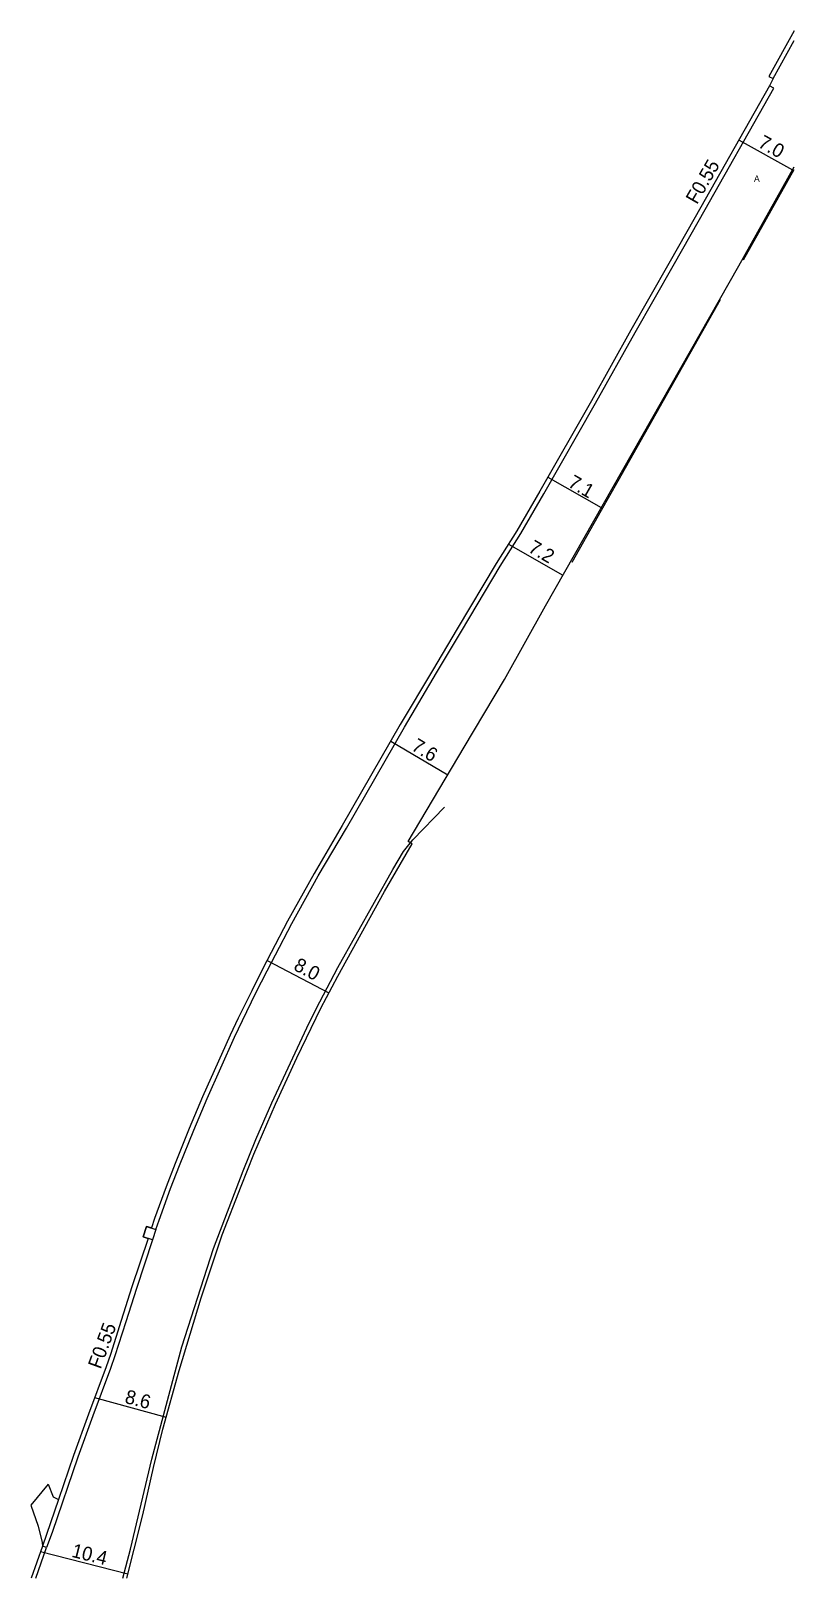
# Model space of a CAD drawing. Header units: metres. Extents: x -4000 to 0, y -102000 to -99000.
# Drawn here: x -3287.8 to -3200, y -100200 to -100022.1 of the extents above; entities that cross this region are included whole.
import ezdxf

# ---------------------------------------------------------------- set-up
doc = ezdxf.new("R2010")
doc.units = ezdxf.units.M
doc.header["$LTSCALE"] = 2.5
for name, color, linetype in [('側溝・桝', 7, 'Continuous'), ('幅員', 7, 'Continuous'), ('歩道・分離帯・安全施設', 7, 'Continuous'), ('舗装', 7, 'Continuous'), ('道路', 7, 'Continuous')]:
    doc.layers.add(name, color=color, linetype=linetype)
doc.styles.get("Standard").update_dxf_attribs({"font": ''})
doc.styles.add('YOKO_DECO', font='')
doc.styles.get('Standard').set_extended_font_data('@MS PGothic')
doc.styles.get('YOKO_DECO').set_extended_font_data('MS PGothic')

msp = doc.modelspace()

# ---------------------------------------------------------------- texts
at = {"layer": '側溝・桝'}
for rotation, p in [(60, (-3211.17, -100042.13)), (70, (-3279.76, -100176.05))]:
    msp.add_text('F0.55', height=1.6, rotation=rotation, dxfattribs=at).set_placement(p)
at = {"layer": '幅員'}
for s, rotation, p in [('7.0', 331, (-3204.25, -100035.38)), ('7.1', 330, (-3226.11, -100074.44)), ('7.2', 330, (-3230.69, -100081.93)), ('7.6', 329, (-3244.12, -100104.72)), ('8.0', 332, (-3257.67, -100130)), ('8.6', 345, (-3277.07, -100179.84)), ('10.4', 346, (-3283.18, -100197.55))]:
    msp.add_text(s, height=1.6, rotation=rotation, dxfattribs=at).set_placement(p)
at = {"layer": '舗装', "style": 'YOKO_DECO'}
msp.add_text('A', height=0.75, dxfattribs=at).set_placement((-3204.61, -100039.45, 148.55))

# ---------------------------------------------------------------- linework, layer by layer
at = {"layer": '側溝・桝'}
for points in [[(-3202.41, -100027.58), (-3200, -100023.21)], [(-3273.39, -100159.91), (-3273.03, -100158.84), (-3271.71, -100155.2), (-3270.67, -100152.55), (-3269.05, -100148.51), (-3267.52, -100144.87), (-3264.36, -100137.82), (-3263.44, -100135.87), (-3261.89, -100132.72), (-3260.62, -100130.16), (-3259.66, -100128.32), (-3257.77, -100124.73), (-3254.72, -100119.24), (-3251.49, -100113.76), (-3244.81, -100102.14), (-3241.11, -100095.92), (-3238.27, -100091.12), (-3233.81, -100083.63), (-3231.41, -100079.88), (-3228.77, -100075.31), (-3222.83, -100064.9), (-3218.28, -100056.77), (-3213.91, -100049.11), (-3210.88, -100043.77), (-3202.33, -100028.69), (-3202.81, -100028.42)], [(-3273.79, -100161.12), (-3275.65, -100166.7), (-3276.86, -100170.54), (-3278.11, -100174.45), (-3278.62, -100175.92), (-3280.65, -100181.33), (-3282.37, -100186.1), (-3285.34, -100194.75), (-3285.97, -100196.5), (-3286.45, -100196.33)], [(-3284.59, -100190.96), (-3286.45, -100196.33)], [(-3287.22, -100200), (-3285.97, -100196.5)]]:
    msp.add_lwpolyline(points, dxfattribs=at)
msp.add_lwpolyline([(-3273.79, -100161.12), (-3274.86, -100160.77), (-3274.47, -100159.56), (-3273.39, -100159.91)], close=True, dxfattribs=at)
at = {"layer": '幅員'}
for points in [[(-3206.33, -100034.64), (-3200.19, -100038.08)], [(-3228.32, -100073.42), (-3222.17, -100076.91)], [(-3232.85, -100081.11), (-3226.58, -100084.67)], [(-3246.37, -100103.75), (-3239.84, -100107.65)], [(-3260.62, -100128.98), (-3253.5, -100132.72)], [(-3280.45, -100179.24), (-3272.21, -100181.5)], [(-3286.66, -100196.94), (-3276.62, -100199.5)]]:
    msp.add_lwpolyline(points, dxfattribs=at)
at = {"layer": '歩道・分離帯・安全施設'}
for points in [[(-3205.83, -100048.43), (-3200, -100038.04)], [(-3225.53, -100083.2), (-3222.13, -100077.21), (-3220.25, -100073.85), (-3208.46, -100052.98)], [(-3277.22, -100200), (-3276.34, -100196.69), (-3273.87, -100186.34), (-3270.42, -100173.41), (-3266.77, -100162.11), (-3263.36, -100153.17), (-3261.91, -100149.58), (-3260.05, -100145.35), (-3255.79, -100136.15), (-3254.56, -100133.73), (-3252.49, -100129.8), (-3246.14, -100118.52), (-3244.92, -100116.45), (-3243.84, -100115.11), (-3240.21, -100111.36)]]:
    msp.add_lwpolyline(points, dxfattribs=at)
at = {"layer": '道路'}
for points in [[(-3200, -100022.1), (-3202.89, -100027.32), (-3202.41, -100027.58), (-3202.81, -100028.42), (-3211.36, -100043.5), (-3214.39, -100048.84), (-3218.76, -100056.5), (-3223.31, -100064.63), (-3229.25, -100075.03), (-3231.87, -100079.58), (-3234.27, -100083.34), (-3238.74, -100090.84), (-3241.59, -100095.64), (-3245.29, -100101.86), (-3251.97, -100113.48), (-3255.19, -100118.97), (-3258.25, -100124.47), (-3260.14, -100128.07), (-3261.11, -100129.91), (-3262.38, -100132.48), (-3263.94, -100135.63), (-3264.86, -100137.59), (-3268.03, -100144.65), (-3269.56, -100148.3), (-3271.18, -100152.34), (-3272.22, -100155.01), (-3273.55, -100158.66), (-3273.91, -100159.74), (-3274.47, -100159.56), (-3274.86, -100160.77), (-3274.31, -100160.95), (-3276.18, -100166.53), (-3277.38, -100170.37), (-3278.64, -100174.28), (-3279.14, -100175.73), (-3281.17, -100181.14), (-3282.89, -100185.92), (-3284.59, -100190.96)], [(-3276.75, -100200), (-3275.89, -100196.66), (-3274.91, -100192.73), (-3273.67, -100187.29), (-3272.59, -100182.88), (-3270.74, -100176.15), (-3268.2, -100167.79), (-3265.77, -100160.55), (-3263.58, -100154.94), (-3262.13, -100151.25), (-3259.65, -100145.5), (-3257.2, -100140.17), (-3254.42, -100134.46), (-3252.49, -100130.78), (-3247.09, -100121.06), (-3243.92, -100115.57), (-3244.4, -100115.29), (-3237.94, -100104.46), (-3233.29, -100096.69), (-3228.58, -100088.19), (-3206.37, -100049.09), (-3200, -100037.73)], [(-3285.81, -100189.2), (-3287.77, -100191.62)], [(-3285.81, -100189.2), (-3285.22, -100190.67), (-3284.92, -100190.83), (-3284.59, -100190.96)], [(-3287.77, -100191.62), (-3286.96, -100194.02), (-3286.5, -100195.92), (-3286.45, -100196.33)], [(-3286.45, -100196.33), (-3287.76, -100200)]]:
    msp.add_lwpolyline(points, dxfattribs=at)

msp.set_redraw_order([(e.dxf.handle, doc.entitydb.next_handle()) for e in msp.query("TEXT MTEXT ATTDEF DIMENSION ARC_DIMENSION")])  # texts and dimensions are drawn at this point

doc.saveas('drawing.dxf')
